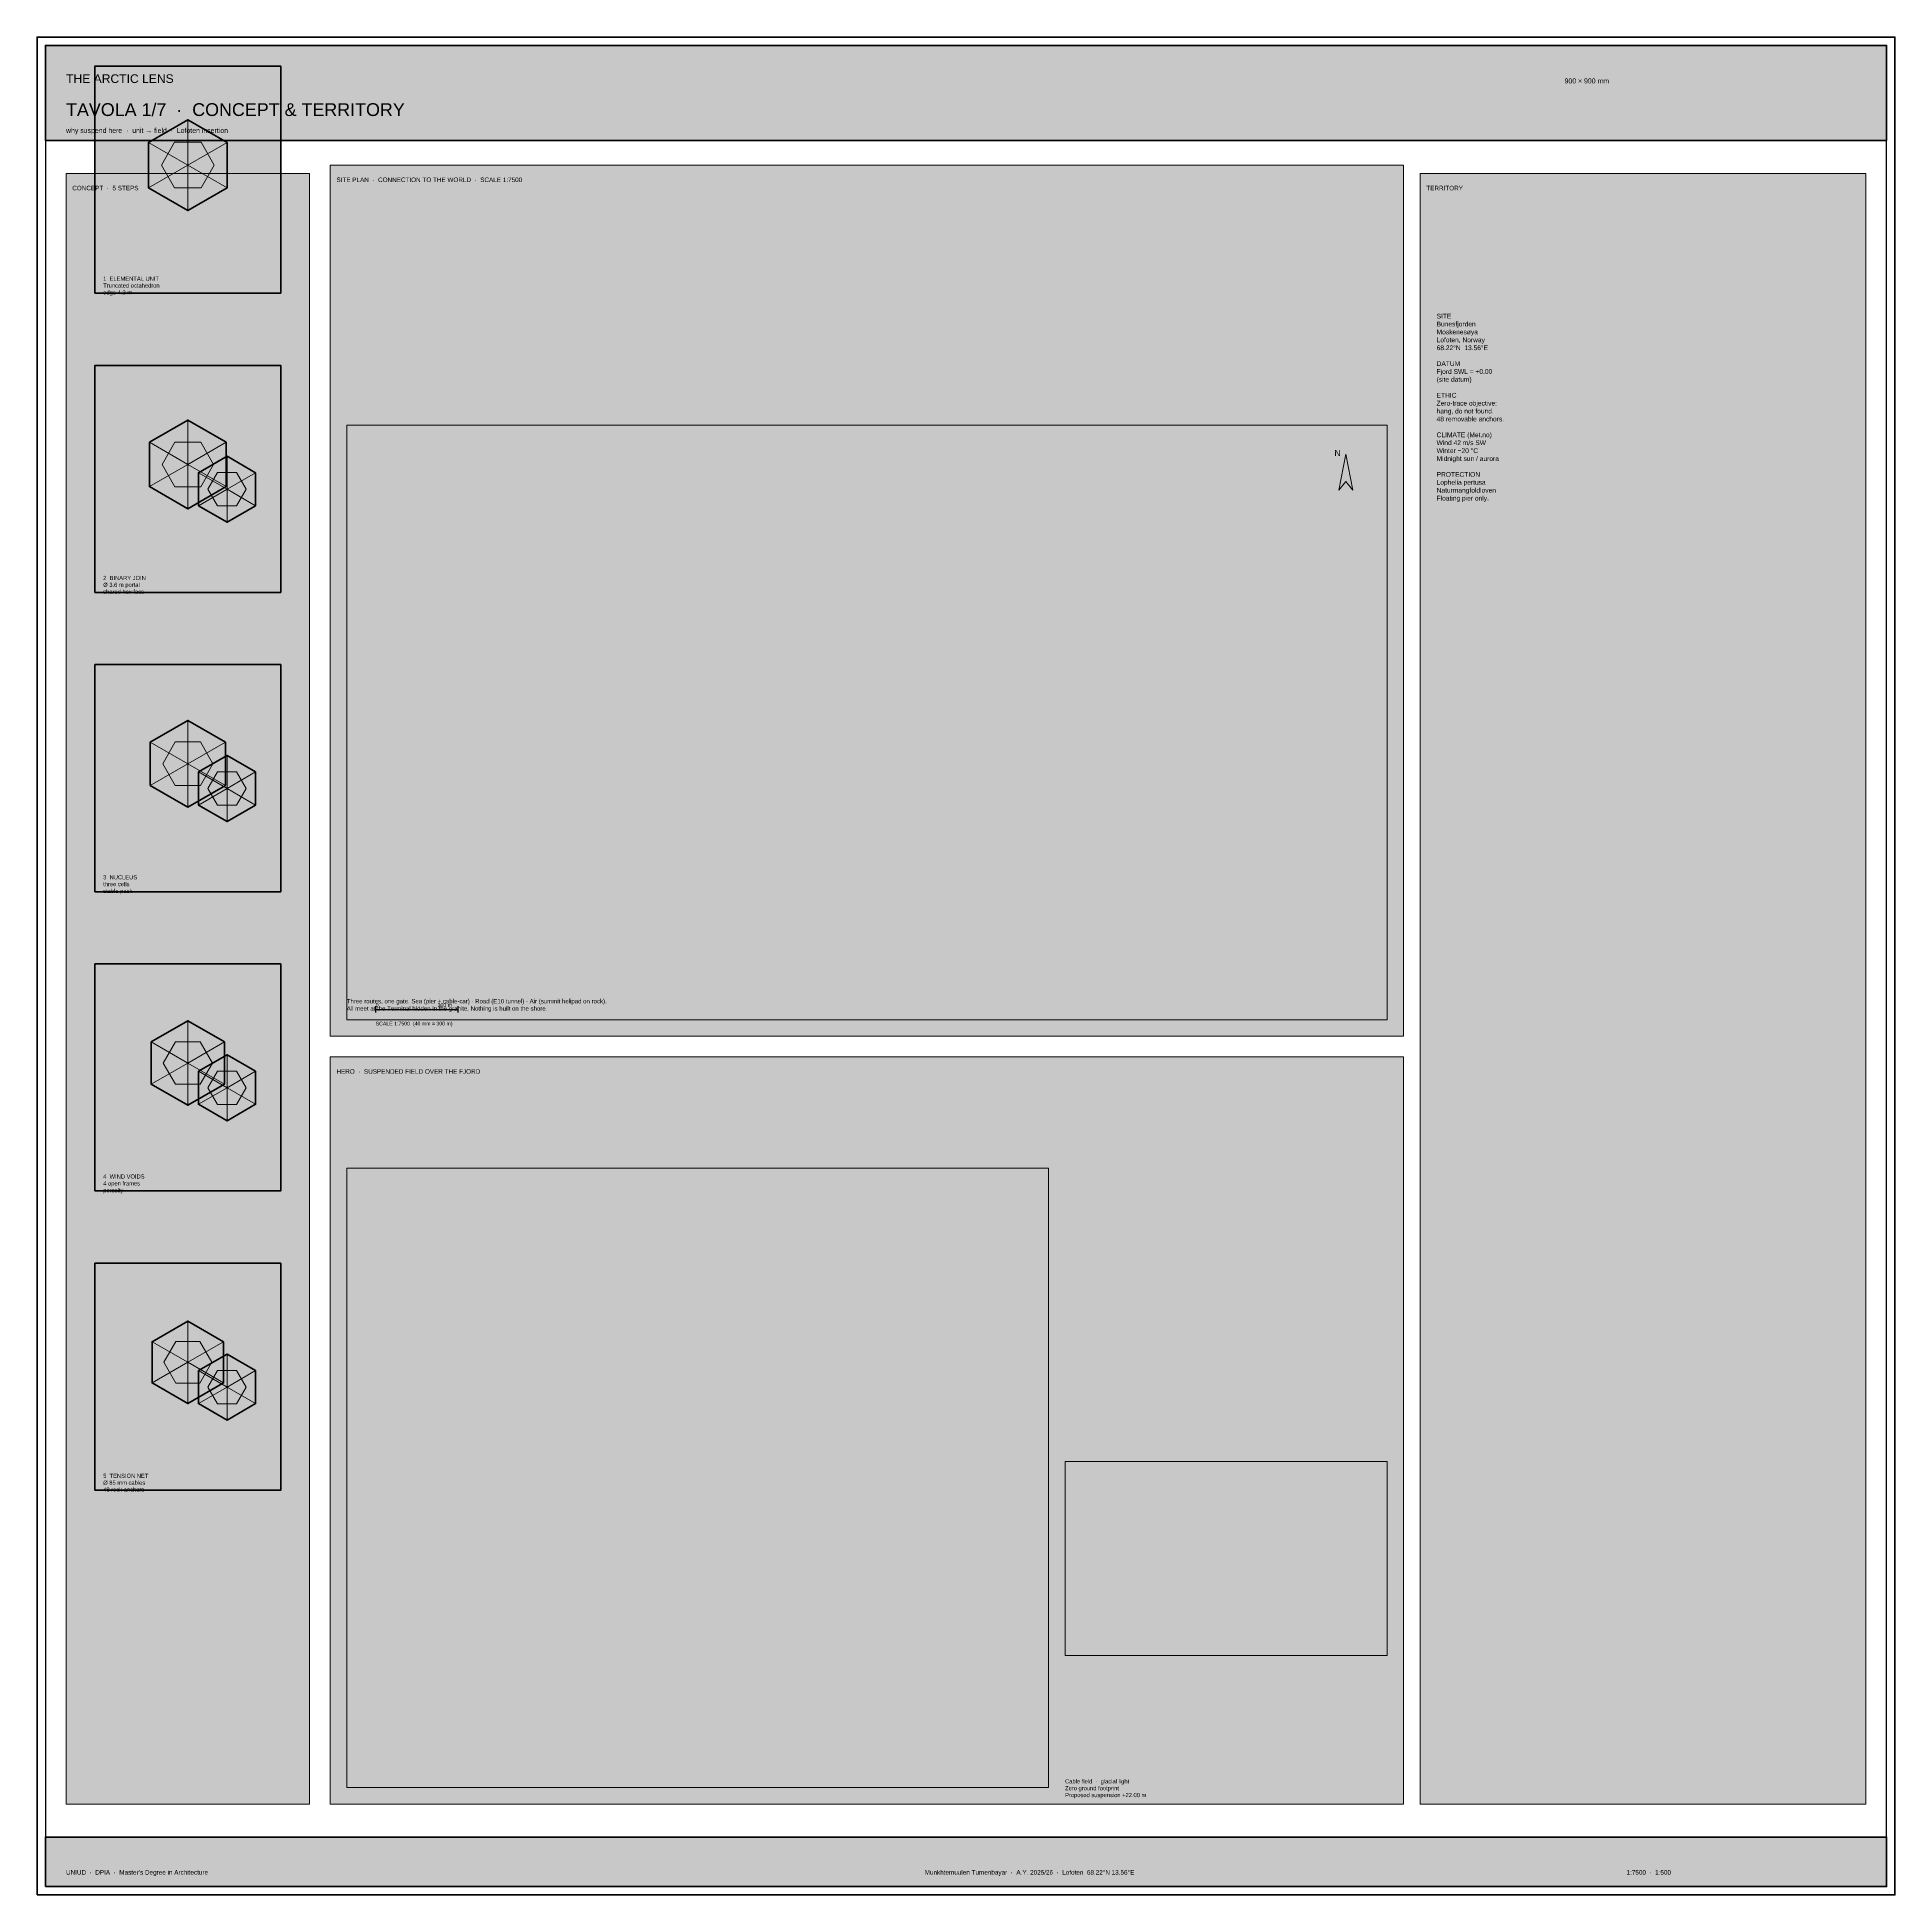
# Model space of a CAD drawing. Header units: millimetres. Extents: x 0 to 4200, y -1100 to 900.
# Drawn here: x 0 to 900, y 0 to 900 of the extents above; entities that cross this region are included whole.
import ezdxf

# ---------------------------------------------------------------- set-up
doc = ezdxf.new("R2010")
doc.units = ezdxf.units.MM
for name, color, linetype, lineweight, true_color in [('A-ANNO', 7, 'Continuous', 18, 0x20242a), ('A-DIM', 7, 'Continuous', 13, 0x5a626c), ('A-HATCH', 7, 'Continuous', 9, 0xb4bac0), ('A-RENDER', 7, 'Continuous', 0, 0x20242a), ('A-SHEET', 7, 'Continuous', 50, 0x142030), ('A-TITL', 7, 'Continuous', 35, 0x142030), ('A-WALL', 7, 'Continuous', 40, 0x20242a), ('G-GRID', 7, 'Continuous', 9, 0xd2d6da)]:
    doc.layers.add(name, color=color, linetype=linetype, lineweight=lineweight, true_color=true_color)
doc.styles.add('ANNO', font='Arial.ttf')
doc.styles.add('TITLE', font='Arial.ttf')
picture_1 = doc.add_image_def('image1.png', size_in_pixel=(4465, 2551))
picture_2 = doc.add_image_def('image2.png', size_in_pixel=(1616, 1616))
picture_3 = doc.add_image_def('image3.png', size_in_pixel=(1392, 839))

msp = doc.modelspace()

# ---------------------------------------------------------------- hatches: boundary and pattern name
at = {"layer": 'A-HATCH', "true_color": 0x142030}
h = msp.add_hatch(color=7, dxfattribs=at)
h.dxf.hatch_style = 1
h.paths.add_polyline_path([(4, 850), (896, 850), (896, 896), (4, 896)])
at = {"layer": 'A-HATCH', "true_color": 0xffffff}
h = msp.add_hatch(color=7, dxfattribs=at)
h.dxf.hatch_style = 1
h.paths.add_polyline_path([(28, 776), (118, 776), (118, 886), (28, 886)])
at = {"layer": 'A-HATCH', "true_color": 0xfcfdfe}
h = msp.add_hatch(color=7, dxfattribs=at)
h.dxf.hatch_style = 1
h.paths.add_polyline_path([(142, 416), (662, 416), (662, 838), (142, 838)])
h = msp.add_hatch(color=7, dxfattribs=at)
h.dxf.hatch_style = 1
h.paths.add_polyline_path([(14, 44), (132, 44), (132, 834), (14, 834)])
h = msp.add_hatch(color=7, dxfattribs=at)
h.dxf.hatch_style = 1
h.paths.add_polyline_path([(670, 44), (886, 44), (886, 834), (670, 834)])
at = {"layer": 'A-HATCH', "true_color": 0xffffff}
h = msp.add_hatch(color=7, dxfattribs=at)
h.dxf.hatch_style = 1
h.paths.add_polyline_path([(28, 631), (118, 631), (118, 741), (28, 741)])
at = {"layer": 'A-HATCH', "true_color": 0x142030}
h = msp.add_hatch(color=7, dxfattribs=at)
h.dxf.hatch_style = 1
h.paths.add_polyline_path([(634, 698), (630.64, 680.6), (634, 684.8)])
at = {"layer": 'A-HATCH', "true_color": 0xffffff}
h = msp.add_hatch(color=7, dxfattribs=at)
h.dxf.hatch_style = 1
h.paths.add_polyline_path([(28, 486), (118, 486), (118, 596), (28, 596)])
h = msp.add_hatch(color=7, dxfattribs=at)
h.dxf.hatch_style = 1
h.paths.add_polyline_path([(28, 341), (118, 341), (118, 451), (28, 451)])
at = {"layer": 'A-HATCH', "true_color": 0xfcfdfe}
h = msp.add_hatch(color=7, dxfattribs=at)
h.dxf.hatch_style = 1
h.paths.add_polyline_path([(142, 44), (662, 44), (662, 406), (142, 406)])
at = {"layer": 'A-HATCH', "true_color": 0xffffff}
h = msp.add_hatch(color=7, dxfattribs=at)
h.dxf.hatch_style = 1
h.paths.add_polyline_path([(28, 196), (118, 196), (118, 306), (28, 306)])
at = {"layer": 'A-HATCH', "true_color": 0x142030}
h = msp.add_hatch(color=7, dxfattribs=at)
h.dxf.hatch_style = 1
h.paths.add_polyline_path([(4, 4), (896, 4), (896, 28), (4, 28)])

# ---------------------------------------------------------------- linework, layer by layer
at = {"layer": 'A-ANNO', "lineweight": 20, "true_color": 0x142030}
msp.add_lwpolyline([(634, 698), (630.64, 680.6), (634, 684.8), (637.36, 680.6)], close=True, dxfattribs=at)
at = {"layer": 'A-DIM', "lineweight": 25, "true_color": 0x20242a}
for p, q in [((164, 427.5), (164, 430.5)), ((164, 429), (204, 429)), ((204, 427.5), (204, 430.5))]:
    msp.add_line(p, q, dxfattribs=at)
at = {"layer": 'A-SHEET', "lineweight": 70, "true_color": 0x142030}
msp.add_lwpolyline([(0, 0), (900, 0), (900, 900), (0, 900)], close=True, dxfattribs=at)
at = {"layer": 'A-SHEET', "lineweight": 25, "true_color": 0x142030}
msp.add_lwpolyline([(4, 4), (896, 4), (896, 896), (4, 896)], close=True, dxfattribs=at)
at = {"layer": 'A-SHEET', "true_color": 0xb4bac0}
for points in [[(28, 776), (118, 776), (118, 886), (28, 886)], [(28, 631), (118, 631), (118, 741), (28, 741)], [(28, 486), (118, 486), (118, 596), (28, 596)], [(28, 341), (118, 341), (118, 451), (28, 451)], [(28, 196), (118, 196), (118, 306), (28, 306)]]:
    msp.add_lwpolyline(points, close=True, dxfattribs=at)
at = {"layer": 'A-SHEET', "lineweight": 13, "true_color": 0xb4bac0}
for points in [[(142, 416), (662, 416), (662, 838), (142, 838)], [(14, 44), (132, 44), (132, 834), (14, 834)], [(670, 44), (886, 44), (886, 834), (670, 834)], [(142, 44), (662, 44), (662, 406), (142, 406)]]:
    msp.add_lwpolyline(points, close=True, dxfattribs=at)
at = {"layer": 'A-TITL'}
for points in [[(4, 850), (896, 850), (896, 896), (4, 896)], [(4, 4), (896, 4), (896, 28), (4, 28)]]:
    msp.add_lwpolyline(points, close=True, dxfattribs=at)
at = {"layer": 'A-WALL', "lineweight": 35, "true_color": 0x20242a}
for points in [[(92.05, 849), (73, 860), (53.95, 849), (53.95, 827), (73, 816), (92.05, 827)], [(91.62, 703.75), (73, 714.5), (54.38, 703.75), (54.38, 682.25), (73, 671.5), (91.62, 682.25)], [(105.86, 689), (92, 697), (78.14, 689), (78.14, 673), (92, 665), (105.86, 673)], [(91.19, 558.5), (73, 569), (54.81, 558.5), (54.81, 537.5), (73, 527), (91.19, 537.5)], [(105.86, 544), (92, 552), (78.14, 544), (78.14, 528), (92, 520), (105.86, 528)], [(90.75, 413.25), (73, 423.5), (55.25, 413.25), (55.25, 392.75), (73, 382.5), (90.75, 392.75)], [(105.86, 399), (92, 407), (78.14, 399), (78.14, 383), (92, 375), (105.86, 383)], [(90.32, 268), (73, 278), (55.68, 268), (55.68, 248), (73, 238), (90.32, 248)], [(105.86, 254), (92, 262), (78.14, 254), (78.14, 238), (92, 230), (105.86, 238)]]:
    msp.add_lwpolyline(points, close=True, dxfattribs=at)
at = {"layer": 'A-WALL', "lineweight": 18, "true_color": 0x5a626c}
for points in [[(85.76, 838), (79.38, 849.05), (66.62, 849.05), (60.24, 838), (66.62, 826.95), (79.38, 826.95)], [(85.47, 693), (79.23, 703.8), (66.77, 703.8), (60.53, 693), (66.77, 682.2), (79.23, 682.2)], [(101.28, 681), (96.64, 689.04), (87.36, 689.04), (82.72, 681), (87.36, 672.96), (96.64, 672.96)], [(85.18, 548), (79.09, 558.55), (66.91, 558.55), (60.82, 548), (66.91, 537.45), (79.09, 537.45)], [(101.28, 536), (96.64, 544.04), (87.36, 544.04), (82.72, 536), (87.36, 527.96), (96.64, 527.96)], [(84.89, 403), (78.94, 413.3), (67.05, 413.3), (61.11, 403), (67.05, 392.7), (78.94, 392.7)], [(101.28, 391), (96.64, 399.04), (87.36, 399.04), (82.72, 391), (87.36, 382.96), (96.64, 382.96)], [(84.6, 258), (78.8, 268.05), (67.2, 268.05), (61.4, 258), (67.2, 247.95), (78.8, 247.95)], [(101.28, 246), (96.64, 254.04), (87.36, 254.04), (82.72, 246), (87.36, 237.96), (96.64, 237.96)]]:
    msp.add_lwpolyline(points, close=True, dxfattribs=at)
at = {"layer": 'G-GRID', "lineweight": 9, "true_color": 0xc8cdd2}
for p, q in [((73, 860), (73, 838)), ((53.95, 849), (73, 838)), ((92.05, 849), (73, 838)), ((53.95, 827), (73, 838)), ((73, 816), (73, 838)), ((92.05, 827), (73, 838)), ((73, 714.5), (73, 693)), ((54.38, 703.75), (73, 693)), ((91.62, 703.75), (73, 693)), ((54.38, 682.25), (73, 693)), ((73, 671.5), (73, 693)), ((91.62, 682.25), (73, 693)), ((92, 697), (92, 681)), ((78.14, 689), (92, 681)), ((105.86, 689), (92, 681)), ((78.14, 673), (92, 681)), ((92, 665), (92, 681)), ((105.86, 673), (92, 681)), ((73, 569), (73, 548)), ((54.81, 558.5), (73, 548)), ((91.19, 558.5), (73, 548)), ((92, 552), (92, 536)), ((54.81, 537.5), (73, 548)), ((73, 527), (73, 548)), ((91.19, 537.5), (73, 548)), ((78.14, 544), (92, 536)), ((105.86, 544), (92, 536)), ((78.14, 528), (92, 536)), ((92, 520), (92, 536)), ((105.86, 528), (92, 536)), ((73, 423.5), (73, 403)), ((55.25, 413.25), (73, 403)), ((90.75, 413.25), (73, 403)), ((92, 407), (92, 391)), ((55.25, 392.75), (73, 403)), ((73, 382.5), (73, 403)), ((90.75, 392.75), (73, 403)), ((78.14, 399), (92, 391)), ((105.86, 399), (92, 391)), ((78.14, 383), (92, 391)), ((92, 375), (92, 391)), ((105.86, 383), (92, 391)), ((73, 278), (73, 258)), ((55.68, 268), (73, 258)), ((90.32, 268), (73, 258)), ((92, 262), (92, 246)), ((55.68, 248), (73, 258)), ((73, 238), (73, 258)), ((90.32, 248), (73, 258)), ((78.14, 254), (92, 246)), ((105.86, 254), (92, 246)), ((78.14, 238), (92, 246)), ((92, 230), (92, 246)), ((105.86, 238), (92, 246))]:
    msp.add_line(p, q, dxfattribs=at)

# ---------------------------------------------------------------- texts
at = {"layer": 'A-ANNO', "color": 7, "true_color": 0x142030, "style": 'TITLE'}
for s, insert, char_height, width, attachment_point in [('CONCEPT  ·  5 STEPS', (17, 828), 2.2, 112, 1), ('SITE PLAN  ·  CONNECTION TO THE WORLD  ·  SCALE 1:7500', (145, 832), 2.2, 514, 1), ('TERRITORY', (673, 828), 2.2, 210, 1), ('N', (630, 700), 3, 12, 2), ('HERO  ·  SUSPENDED FIELD OVER THE FJORD', (145, 400), 2.2, 514, 1)]:
    msp.add_mtext(s, dxfattribs=dict(at, insert=insert, char_height=char_height, width=width, attachment_point=attachment_point))
at = {"layer": 'A-ANNO', "color": 7, "true_color": 0x20242a, "attachment_point": 1, "style": 'ANNO'}
for s, insert, char_height, width in [('1  ELEMENTAL UNIT\\PTruncated octahedron\\Pedge 4.2 m', (32, 784), 2, 82), ('SITE\\PBunesfjorden\\PMoskenesøya\\PLofoten, Norway\\P68.22°N  13.56°E\\P\\PDATUM\\PFjord SWL = +0.00\\P(site datum)\\P\\PETHIC\\PZero-trace objective:\\Phang, do not found.\\P48 removable anchors.\\P\\PCLIMATE (Met.no)\\PWind 42 m/s SW\\PWinter −20 °C\\PMidnight sun / aurora\\P\\PPROTECTION\\PLophelia pertusa\\PNaturmangfoldloven\\PFloating pier only.', (678, 766), 2.3, 130), ('2  BINARY JOIN\\PØ 3.6 m portal\\Pshared hex face', (32, 639), 2, 82), ('3  NUCLEUS\\Pthree cells\\Pstable pack', (32, 494), 2, 82), ('Three routes, one gate. Sea (pier + cable-car) · Road (E10 tunnel) · Air (summit helipad on rock).\\PAll meet at the Terminal hidden in the granite. Nothing is built on the shore.', (150, 434), 2.1, 500), ('0', (164, 432), 1.8, 20), ('300 m', (194, 432), 1.8, 30), ('4  WIND VOIDS\\P4 open frames\\Pporosity', (32, 349), 2, 82), ('5  TENSION NET\\PØ 85 mm cables\\P48 rock anchors', (32, 204), 2, 82), ('Cable field  ·  glacial light\\PZero ground footprint\\PProposed suspension +22.00 m', (498, 56), 2, 155)]:
    msp.add_mtext(s, dxfattribs=dict(at, insert=insert, char_height=char_height, width=width))
at = {"layer": 'A-ANNO', "color": 7, "true_color": 0x5a626c, "insert": (164, 423), "char_height": 1.8, "width": 60, "attachment_point": 1, "style": 'ANNO'}
msp.add_mtext('SCALE 1:7500  (40 mm = 300 m)', dxfattribs=at)
at = {"layer": 'A-TITL', "color": 7, "true_color": 0xffffff, "attachment_point": 1}
for s, insert, char_height, width, style in [('THE ARCTIC LENS', (14, 882), 4.2, 200, 'TITLE'), ('TAVOLA 1/7  ·  CONCEPT & TERRITORY', (14, 868), 6.2, 620, 'TITLE'), ('UNIUD  ·  DPIA  ·  Master’s Degree in Architecture', (14, 12), 2.2, 420, 'ANNO'), ('Munkhtemuulen Tumenbayar  ·  A.Y. 2025/26  ·  Lofoten  68.22°N 13.56°E', (430, 12), 2.2, 360, 'ANNO'), ('1:7500  ·  1:500', (770, 12), 2.2, 120, 'ANNO')]:
    msp.add_mtext(s, dxfattribs=dict(at, insert=insert, char_height=char_height, width=width, style=style))
at = {"layer": 'A-TITL', "color": 7, "true_color": 0xc8d2dc, "char_height": 2.4, "attachment_point": 1, "style": 'ANNO'}
for s, insert, width in [('900 × 900 mm', (740, 880), 140), ('why suspend here  ·  unit → field  ·  Lofoten insertion', (14, 856), 700)]:
    msp.add_mtext(s, dxfattribs=dict(at, insert=insert, width=width))

# ---------------------------------------------------------------- pictures from other files: only their frames are drawn
at = {"layer": 'A-RENDER'}
image = msp.add_image(picture_1, insert=(150, 424), size_in_units=(504, 288), dxfattribs=at)
image = msp.add_image(picture_2, insert=(150, 52), size_in_units=(340, 300), dxfattribs=at)
image = msp.add_image(picture_3, insert=(498, 116), size_in_units=(156, 94), dxfattribs=at)

doc.saveas('drawing.dxf')
